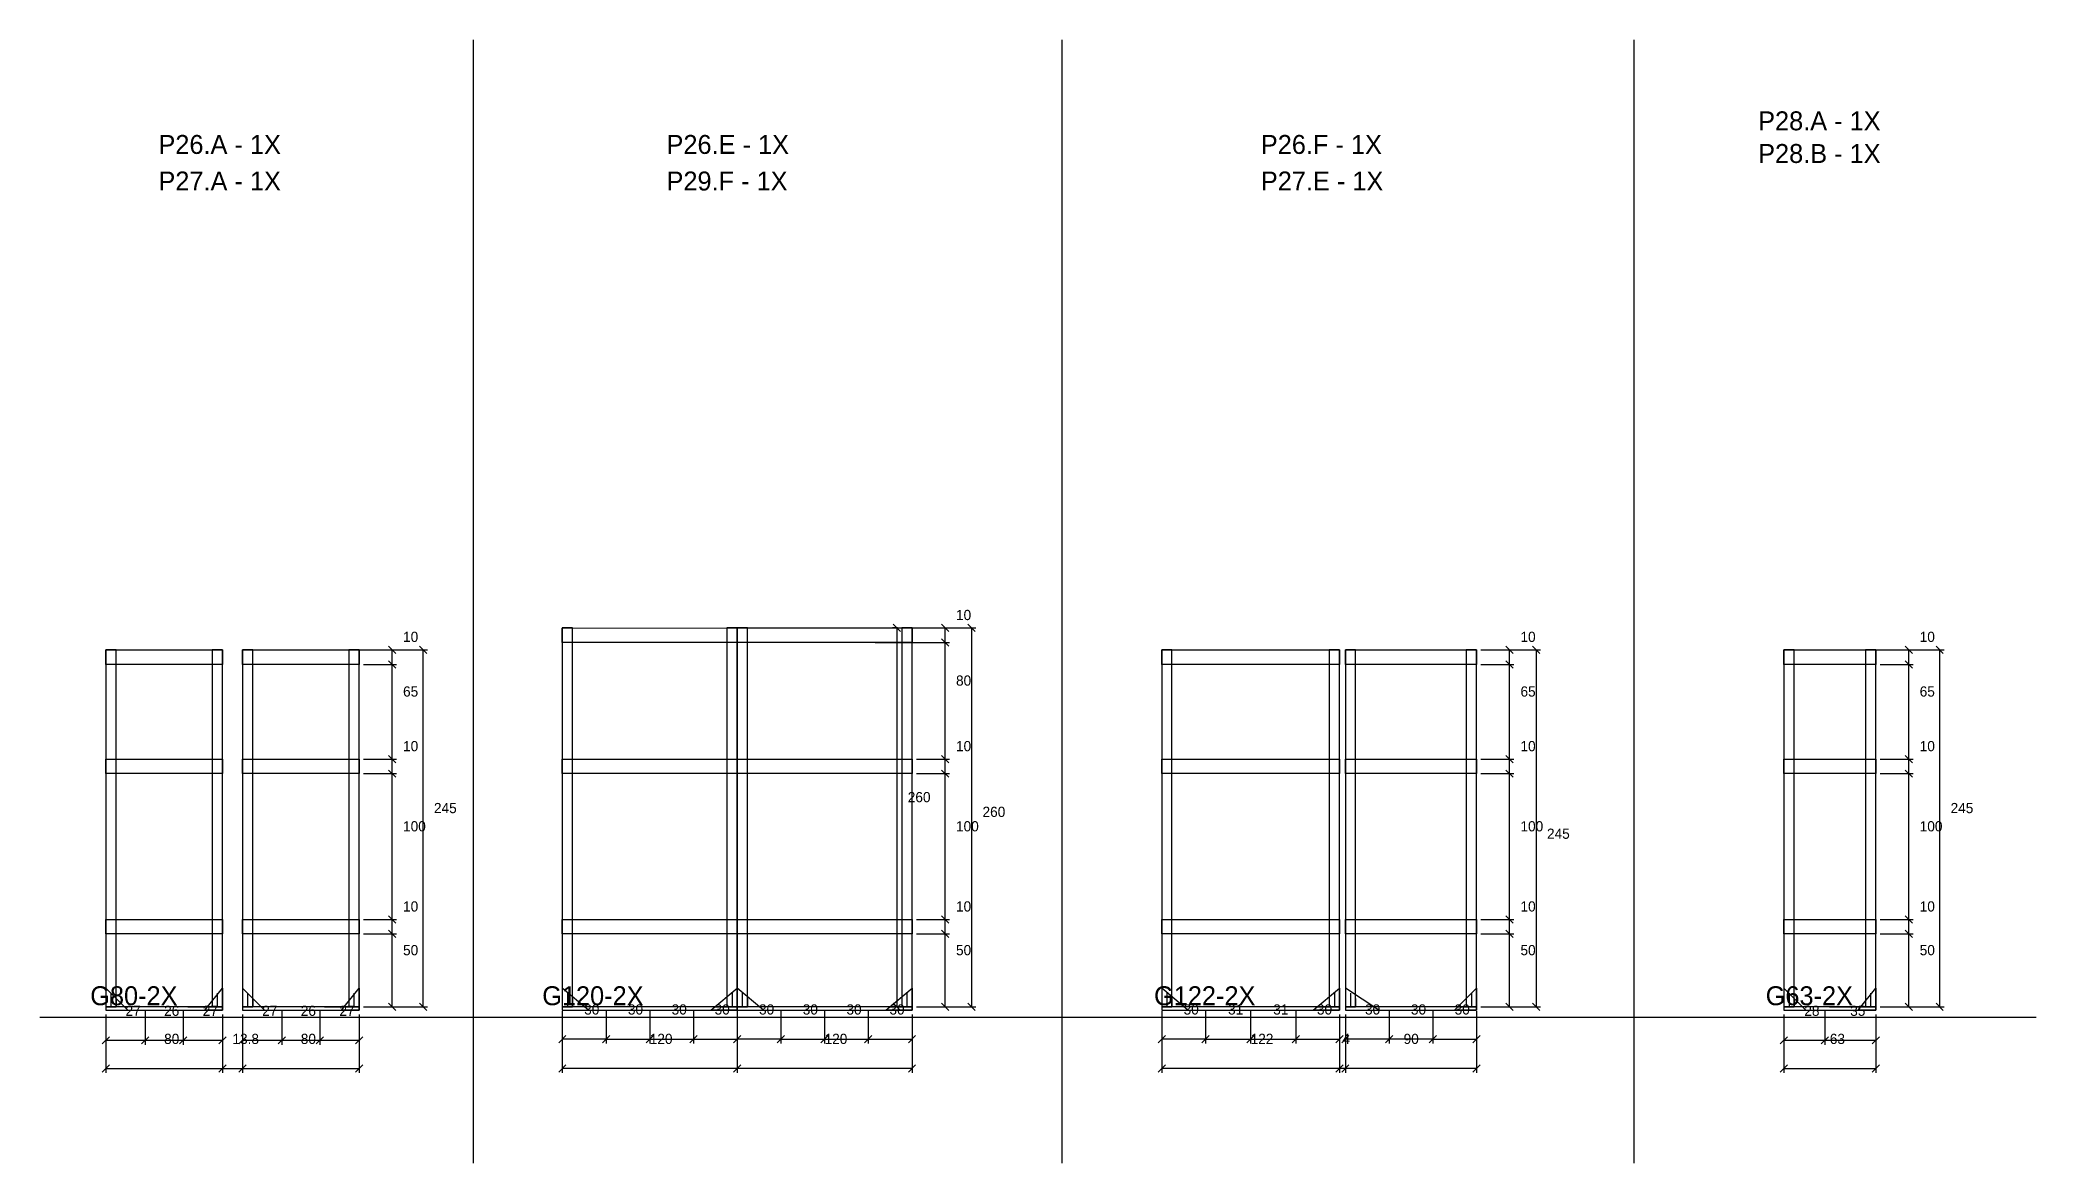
# Model space of a CAD drawing. Header units: metres. Extents: x 14488 to 20654, y -3015 to -1095.
# Drawn here: x 14488 to 15858, y -3015 to -2244 of the extents above; entities that cross this region are included whole.
import ezdxf

# ---------------------------------------------------------------- set-up
doc = ezdxf.new("R2010")
doc.units = ezdxf.units.M

msp = doc.modelspace()

# ---------------------------------------------------------------- texts
at = {"layer": 'COTA', "color": 1}
for s, p in [('10', (15117.2, -2642)), ('10', (14737.7, -2657)), ('10', (15504.6, -2657)), ('10', (15778.6, -2657)), ('80', (15117.2, -2687)), ('65', (14737.7, -2694.5)), ('65', (15504.6, -2694.5)), ('65', (15778.6, -2694.5)), ('10', (14737.7, -2732)), ('10', (15117.2, -2732)), ('10', (15504.6, -2732)), ('10', (15778.6, -2732)), ('260', (15084.1, -2767)), ('100', (14737.7, -2787)), ('245', (14758.9, -2774.5)), ('100', (15117.2, -2787)), ('260', (15135.4, -2777.1)), ('100', (15504.6, -2787)), ('100', (15778.6, -2787)), ('245', (15799.8, -2774.5)), ('245', (15522.8, -2792.1)), ('10', (14737.7, -2842)), ('10', (15117.2, -2842)), ('10', (15504.6, -2842)), ('10', (15778.6, -2842)), ('50', (14737.7, -2872)), ('50', (15117.2, -2872)), ('50', (15504.6, -2872)), ('50', (15778.6, -2872)), ('27', (14547.2, -2913.6)), ('26', (14573.7, -2913.6)), ('27', (14600.2, -2913.6)), ('27', (14641, -2913.6)), ('26', (14667.5, -2913.6)), ('27', (14694, -2913.6)), ('30', (14862, -2912.7)), ('30', (14892, -2912.7)), ('30', (14922, -2912.7)), ('30', (14951.5, -2912.7)), ('30', (14982, -2912.7)), ('30', (15012, -2912.7)), ('30', (15042, -2912.7)), ('30', (15071.5, -2912.7)), ('30', (15273.4, -2912.7)), ('31', (15303.9, -2912.7)), ('31', (15334.9, -2912.7)), ('30', (15364.9, -2912.7)), ('30', (15397.9, -2912.7)), ('30', (15429.4, -2912.7)), ('30', (15459.4, -2912.7)), ('28', (15699.4, -2913.6)), ('35', (15730.9, -2913.6)), ('80', (14573.7, -2932.9)), ('13.8', (14620.6, -2932.9)), ('80', (14667.5, -2932.9)), ('120', (14907, -2932.9)), ('120', (15027, -2932.9)), ('122', (15319.4, -2932.9)), ('4', (15382.4, -2932.9)), ('90', (15424.4, -2932.9)), ('63', (15716.9, -2932.9))]:
    msp.add_text(s, height=7, dxfattribs=at).set_placement(p)
at = {"layer": 'Texto Seção', "color": 7}
for s, p in [('P28.A - 1X', (15667.7, -2305.9)), ('P26.A - 1X', (14569.8, -2322.1)), ('P26.E - 1X', (14918.5, -2322.1)), ('P26.F - 1X', (15326.4, -2322.1)), ('P28.B - 1X', (15667.7, -2328.3)), ('P27.A - 1X', (14569.8, -2347.2)), ('P29.F - 1X', (14918.5, -2347.2)), ('P27.E - 1X', (15326.4, -2347.2)), ('G80-2X', (14523, -2906.3)), ('G120-2X', (14833.2, -2906.3)), ('G122-2X', (15253.1, -2906.3)), ('G63-2X', (15672.9, -2906.3))]:
    msp.add_text(s, height=13, dxfattribs=at).set_placement(p)

# ---------------------------------------------------------------- linework, layer by layer
at = {"layer": 'COTA', "color": 4}
for p, q in [((15031.8, -2647.4), (15130.9, -2647.4)), ((15061.8, -2647.4), (15112.7, -2647.4)), ((15061.8, -2657.4), (15112.7, -2657.4)), ((15061.8, -2657.4), (15112.7, -2657.4)), ((15077, -2647.4), (15073.6, -2647.4)), ((15076.6, -2647.4), (15076.6, -2907.4)), ((15109.7, -2657.4), (15109.7, -2647.4)), ((15109.7, -2737.4), (15109.7, -2657.4)), ((15127.9, -2647.4), (15127.9, -2907.4)), ((14667.3, -2662.4), (14754.4, -2662.4)), ((14710.5, -2662.4), (14733.2, -2662.4)), ((14730.2, -2672.4), (14730.2, -2662.4)), ((14751.4, -2907.4), (14751.4, -2662.4)), ((15477.4, -2662.4), (15500.1, -2662.4)), ((15477.4, -2662.4), (15518.3, -2662.4)), ((15497.1, -2672.4), (15497.1, -2662.4)), ((15515.3, -2662.4), (15515.3, -2907.4)), ((15723.7, -2662.4), (15795.3, -2662.4)), ((15751.4, -2662.4), (15774.1, -2662.4)), ((15771.1, -2672.4), (15771.1, -2662.4)), ((15792.3, -2907.4), (15792.3, -2662.4)), ((14710.5, -2672.4), (14733.2, -2672.4)), ((14710.5, -2672.4), (14733.2, -2672.4)), ((14730.2, -2737.4), (14730.2, -2672.4)), ((15477.4, -2672.4), (15500.1, -2672.4)), ((15477.4, -2672.4), (15500.1, -2672.4)), ((15497.1, -2737.4), (15497.1, -2672.4)), ((15751.4, -2672.4), (15774.1, -2672.4)), ((15751.4, -2672.4), (15774.1, -2672.4)), ((15771.1, -2737.4), (15771.1, -2672.4)), ((14710.5, -2737.4), (14733.2, -2737.4)), ((14710.5, -2737.4), (14733.2, -2737.4)), ((14730.2, -2747.4), (14730.2, -2737.4)), ((15090, -2737.4), (15112.7, -2737.4)), ((15090, -2737.4), (15112.7, -2737.4)), ((15109.7, -2747.4), (15109.7, -2737.4)), ((15477.4, -2737.4), (15500.1, -2737.4)), ((15477.4, -2737.4), (15500.1, -2737.4)), ((15497.1, -2747.4), (15497.1, -2737.4)), ((15751.4, -2737.4), (15774.1, -2737.4)), ((15751.4, -2737.4), (15774.1, -2737.4)), ((15771.1, -2747.4), (15771.1, -2737.4)), ((14710.5, -2747.4), (14733.2, -2747.4)), ((14710.5, -2747.4), (14733.2, -2747.4)), ((14730.2, -2847.4), (14730.2, -2747.4)), ((15090, -2747.4), (15112.7, -2747.4)), ((15090, -2747.4), (15112.7, -2747.4)), ((15109.7, -2847.4), (15109.7, -2747.4)), ((15477.4, -2747.4), (15500.1, -2747.4)), ((15477.4, -2747.4), (15500.1, -2747.4)), ((15497.1, -2847.4), (15497.1, -2747.4)), ((15751.4, -2747.4), (15774.1, -2747.4)), ((15751.4, -2747.4), (15774.1, -2747.4)), ((15771.1, -2847.4), (15771.1, -2747.4)), ((14710.5, -2847.4), (14733.2, -2847.4)), ((14710.5, -2847.4), (14733.2, -2847.4)), ((14730.2, -2857.4), (14730.2, -2847.4)), ((15090, -2847.4), (15112.7, -2847.4)), ((15090, -2847.4), (15112.7, -2847.4)), ((15109.7, -2857.4), (15109.7, -2847.4)), ((15477.4, -2847.4), (15500.1, -2847.4)), ((15477.4, -2847.4), (15500.1, -2847.4)), ((15497.1, -2857.4), (15497.1, -2847.4)), ((15751.4, -2847.4), (15774.1, -2847.4)), ((15751.4, -2847.4), (15774.1, -2847.4)), ((15771.1, -2857.4), (15771.1, -2847.4)), ((14710.5, -2857.4), (14733.2, -2857.4)), ((14710.5, -2857.4), (14733.2, -2857.4)), ((14730.2, -2907.4), (14730.2, -2857.4)), ((15090, -2857.4), (15112.7, -2857.4)), ((15090, -2857.4), (15112.7, -2857.4)), ((15109.7, -2907.4), (15109.7, -2857.4)), ((15477.4, -2857.4), (15500.1, -2857.4)), ((15477.4, -2857.4), (15500.1, -2857.4)), ((15497.1, -2907.4), (15497.1, -2857.4)), ((15751.4, -2857.4), (15774.1, -2857.4)), ((15751.4, -2857.4), (15774.1, -2857.4)), ((15771.1, -2907.4), (15771.1, -2857.4)), ((14533.7, -2912.6), (14533.7, -2952.8)), ((14533.7, -2912.6), (14533.7, -2933.4)), ((14560.7, -2910.4), (14560.7, -2933.4)), ((14560.7, -2910.4), (14560.7, -2933.4)), ((14586.7, -2910.4), (14586.7, -2933.4)), ((14586.7, -2910.4), (14586.7, -2933.4)), ((14613.7, -2912.6), (14613.7, -2952.8)), ((14613.7, -2912.6), (14613.7, -2952.8)), ((14613.7, -2912.6), (14613.7, -2933.4)), ((14627.5, -2912.6), (14627.5, -2952.8)), ((14627.5, -2912.6), (14627.5, -2933.4)), ((14627.5, -2912.6), (14627.5, -2952.8)), ((14654.5, -2910.4), (14654.5, -2933.4)), ((14654.5, -2910.4), (14654.5, -2933.4)), ((14680.5, -2910.4), (14680.5, -2933.4)), ((14680.5, -2910.4), (14680.5, -2933.4)), ((14707.5, -2912.6), (14707.5, -2933.4)), ((14707.5, -2912.6), (14707.5, -2952.8)), ((14710.5, -2907.4), (14733.2, -2907.4)), ((14710.5, -2907.4), (14754.4, -2907.4)), ((14847, -2910.4), (14847, -2932.6)), ((14877, -2910.4), (14877, -2932.6)), ((14877, -2910.4), (14877, -2932.6)), ((14907, -2910.4), (14907, -2932.6)), ((14907, -2910.4), (14907, -2932.6)), ((14937, -2910.4), (14937, -2932.6)), ((14937, -2910.4), (14937, -2932.6)), ((14967, -2910.4), (14967, -2932.6)), ((14967, -2912.6), (14967, -2932.6)), ((14997, -2910.4), (14997, -2932.6)), ((14997, -2910.4), (14997, -2932.6)), ((15027, -2910.4), (15027, -2932.6)), ((15027, -2910.4), (15027, -2932.6)), ((15057, -2910.4), (15057, -2932.6)), ((15057, -2910.4), (15057, -2932.6)), ((15077, -2907.4), (15073.6, -2907.4)), ((15087, -2912.6), (15087, -2932.6)), ((15090, -2907.4), (15130.9, -2907.4)), ((15090, -2907.4), (15112.7, -2907.4)), ((15258.4, -2910.4), (15258.4, -2932.6)), ((15288.4, -2910.4), (15288.4, -2932.6)), ((15288.4, -2910.4), (15288.4, -2932.6)), ((15319.4, -2910.4), (15319.4, -2932.6)), ((15319.4, -2910.4), (15319.4, -2932.6)), ((15350.4, -2910.4), (15350.4, -2932.6)), ((15350.4, -2910.4), (15350.4, -2932.6)), ((15380.4, -2912.6), (15380.4, -2932.6)), ((15380.4, -2912.6), (15380.4, -2952.8)), ((15384.4, -2912.6), (15384.4, -2952.8)), ((15384.4, -2912.6), (15384.4, -2932.6)), ((15414.4, -2910.4), (15414.4, -2932.6)), ((15414.4, -2910.4), (15414.4, -2932.6)), ((15444.4, -2910.4), (15444.4, -2932.6)), ((15444.4, -2910.4), (15444.4, -2932.6)), ((15474.4, -2910.4), (15474.4, -2932.6)), ((15477.4, -2907.4), (15500.1, -2907.4)), ((15477.4, -2907.4), (15518.3, -2907.4)), ((15685.4, -2912.6), (15685.4, -2952.8)), ((15685.4, -2912.6), (15685.4, -2933.4)), ((15713.4, -2910.4), (15713.4, -2933.4)), ((15713.4, -2910.4), (15713.4, -2933.4)), ((15748.4, -2912.6), (15748.4, -2952.8)), ((15748.4, -2912.6), (15748.4, -2933.4)), ((15751.4, -2907.4), (15774.1, -2907.4)), ((15751.4, -2907.4), (15795.3, -2907.4)), ((14533.7, -2930.4), (14560.7, -2930.4)), ((14560.7, -2930.4), (14586.7, -2930.4)), ((14586.7, -2930.4), (14613.7, -2930.4)), ((14627.5, -2930.4), (14654.5, -2930.4)), ((14654.5, -2930.4), (14680.5, -2930.4)), ((14680.5, -2930.4), (14707.5, -2930.4)), ((14847, -2925.6), (14847, -2952.8)), ((14877, -2929.6), (14847, -2929.6)), ((14877, -2929.6), (14907, -2929.6)), ((14907, -2929.6), (14937, -2929.6)), ((14937, -2929.6), (14967, -2929.6)), ((14967, -2925.6), (14967, -2952.8)), ((14967, -2925.6), (14967, -2952.8)), ((14997, -2929.6), (14967, -2929.6)), ((14997, -2929.6), (15027, -2929.6)), ((15027, -2929.6), (15057, -2929.6)), ((15057, -2929.6), (15087, -2929.6)), ((15087, -2925.6), (15087, -2952.8)), ((15258.4, -2925.6), (15258.4, -2952.8)), ((15288.4, -2929.6), (15258.4, -2929.6)), ((15288.4, -2929.6), (15319.4, -2929.6)), ((15319.4, -2929.6), (15350.4, -2929.6)), ((15350.4, -2929.6), (15380.4, -2929.6)), ((15380.4, -2925.6), (15380.4, -2952.8)), ((15384.4, -2925.6), (15384.4, -2952.8)), ((15414.4, -2929.6), (15384.4, -2929.6)), ((15444.4, -2929.6), (15414.4, -2929.6)), ((15444.4, -2929.6), (15474.4, -2929.6)), ((15474.4, -2925.6), (15474.4, -2952.8)), ((15685.4, -2930.4), (15713.4, -2930.4)), ((15713.4, -2930.4), (15748.4, -2930.4)), ((14533.7, -2949.8), (14613.7, -2949.8)), ((14613.7, -2949.8), (14627.5, -2949.8)), ((14627.5, -2949.8), (14707.5, -2949.8)), ((14967, -2949.8), (14847, -2949.8)), ((15087, -2949.8), (14967, -2949.8)), ((15380.4, -2949.8), (15258.4, -2949.8)), ((15384.4, -2949.8), (15380.4, -2949.8)), ((15474.4, -2949.8), (15384.4, -2949.8)), ((15685.4, -2949.8), (15748.4, -2949.8))]:
    msp.add_line(p, q, dxfattribs=at)
at = {"layer": 'COTA'}
for points in [[(15079.1, -2649.9), (15074.1, -2644.9)], [(15112.2, -2649.9), (15107.2, -2644.9)], [(15112.2, -2659.9), (15107.2, -2654.9)], [(15107.2, -2654.9), (15112.2, -2659.9)], [(15130.4, -2649.9), (15125.4, -2644.9)], [(14732.7, -2664.9), (14727.7, -2659.9)], [(14732.7, -2674.9), (14727.7, -2669.9)], [(14727.7, -2669.9), (14732.7, -2674.9)], [(14753.9, -2664.9), (14748.9, -2659.9)], [(15499.6, -2664.9), (15494.6, -2659.9)], [(15494.6, -2669.9), (15499.6, -2674.9)], [(15499.6, -2674.9), (15494.6, -2669.9)], [(15517.8, -2664.9), (15512.8, -2659.9)], [(15773.6, -2664.9), (15768.6, -2659.9)], [(15773.6, -2674.9), (15768.6, -2669.9)], [(15768.6, -2669.9), (15773.6, -2674.9)], [(15794.8, -2664.9), (15789.8, -2659.9)], [(14727.7, -2734.9), (14732.7, -2739.9)], [(14732.7, -2739.9), (14727.7, -2734.9)], [(15107.2, -2734.9), (15112.2, -2739.9)], [(15112.2, -2739.9), (15107.2, -2734.9)], [(15494.6, -2734.9), (15499.6, -2739.9)], [(15499.6, -2739.9), (15494.6, -2734.9)], [(15773.6, -2739.9), (15768.6, -2734.9)], [(15768.6, -2734.9), (15773.6, -2739.9)], [(14732.7, -2749.9), (14727.7, -2744.9)], [(14727.7, -2744.9), (14732.7, -2749.9)], [(15107.2, -2744.9), (15112.2, -2749.9)], [(15112.2, -2749.9), (15107.2, -2744.9)], [(15499.6, -2749.9), (15494.6, -2744.9)], [(15494.6, -2744.9), (15499.6, -2749.9)], [(15768.6, -2744.9), (15773.6, -2749.9)], [(15773.6, -2749.9), (15768.6, -2744.9)], [(14727.7, -2844.9), (14732.7, -2849.9)], [(14732.7, -2849.9), (14727.7, -2844.9)], [(15107.2, -2844.9), (15112.2, -2849.9)], [(15112.2, -2849.9), (15107.2, -2844.9)], [(15494.6, -2844.9), (15499.6, -2849.9)], [(15499.6, -2849.9), (15494.6, -2844.9)], [(15768.6, -2844.9), (15773.6, -2849.9)], [(15773.6, -2849.9), (15768.6, -2844.9)], [(14732.7, -2859.9), (14727.7, -2854.9)], [(14727.7, -2854.9), (14732.7, -2859.9)], [(15112.2, -2859.9), (15107.2, -2854.9)], [(15107.2, -2854.9), (15112.2, -2859.9)], [(15494.6, -2854.9), (15499.6, -2859.9)], [(15499.6, -2859.9), (15494.6, -2854.9)], [(15773.6, -2859.9), (15768.6, -2854.9)], [(15768.6, -2854.9), (15773.6, -2859.9)], [(14727.7, -2904.9), (14732.7, -2909.9)], [(14748.9, -2904.9), (14753.9, -2909.9)], [(15074.1, -2904.9), (15079.1, -2909.9)], [(15107.2, -2904.9), (15112.2, -2909.9)], [(15125.4, -2904.9), (15130.4, -2909.9)], [(15494.6, -2904.9), (15499.6, -2909.9)], [(15512.8, -2904.9), (15517.8, -2909.9)], [(15768.6, -2904.9), (15773.6, -2909.9)], [(15789.8, -2904.9), (15794.8, -2909.9)], [(14536.2, -2927.9), (14531.2, -2932.9)], [(14563.2, -2927.9), (14558.2, -2932.9)], [(14558.2, -2932.9), (14563.2, -2927.9)], [(14589.2, -2927.9), (14584.2, -2932.9)], [(14584.2, -2932.9), (14589.2, -2927.9)], [(14611.2, -2932.9), (14616.2, -2927.9)], [(14630, -2927.9), (14625, -2932.9)], [(14652, -2932.9), (14657, -2927.9)], [(14657, -2927.9), (14652, -2932.9)], [(14678, -2932.9), (14683, -2927.9)], [(14683, -2927.9), (14678, -2932.9)], [(14705, -2932.9), (14710, -2927.9)], [(14849.5, -2927.1), (14844.5, -2932.1)], [(14874.5, -2932.1), (14879.5, -2927.1)], [(14879.5, -2927.1), (14874.5, -2932.1)], [(14904.5, -2932.1), (14909.5, -2927.1)], [(14909.5, -2927.1), (14904.5, -2932.1)], [(14939.5, -2927.1), (14934.5, -2932.1)], [(14934.5, -2932.1), (14939.5, -2927.1)], [(14969.5, -2927.1), (14964.5, -2932.1)], [(14964.5, -2932.1), (14969.5, -2927.1)], [(14999.5, -2927.1), (14994.5, -2932.1)], [(14994.5, -2932.1), (14999.5, -2927.1)], [(15024.5, -2932.1), (15029.5, -2927.1)], [(15029.5, -2927.1), (15024.5, -2932.1)], [(15059.5, -2927.1), (15054.5, -2932.1)], [(15054.5, -2932.1), (15059.5, -2927.1)], [(15084.5, -2932.1), (15089.5, -2927.1)], [(15260.9, -2927.1), (15255.9, -2932.1)], [(15285.9, -2932.1), (15290.9, -2927.1)], [(15290.9, -2927.1), (15285.9, -2932.1)], [(15321.9, -2927.1), (15316.9, -2932.1)], [(15316.9, -2932.1), (15321.9, -2927.1)], [(15347.9, -2932.1), (15352.9, -2927.1)], [(15352.9, -2927.1), (15347.9, -2932.1)], [(15377.9, -2932.1), (15382.9, -2927.1)], [(15386.9, -2927.1), (15381.9, -2932.1)], [(15416.9, -2927.1), (15411.9, -2932.1)], [(15411.9, -2932.1), (15416.9, -2927.1)], [(15441.9, -2932.1), (15446.9, -2927.1)], [(15446.9, -2927.1), (15441.9, -2932.1)], [(15471.9, -2932.1), (15476.9, -2927.1)], [(15687.9, -2927.9), (15682.9, -2932.9)], [(15710.9, -2932.9), (15715.9, -2927.9)], [(15715.9, -2927.9), (15710.9, -2932.9)], [(15745.9, -2932.9), (15750.9, -2927.9)], [(14536.2, -2947.3), (14531.2, -2952.3)], [(14616.2, -2947.3), (14611.2, -2952.3)], [(14611.2, -2952.3), (14616.2, -2947.3)], [(14630, -2947.3), (14625, -2952.3)], [(14625, -2952.3), (14630, -2947.3)], [(14705, -2952.3), (14710, -2947.3)], [(14849.5, -2947.3), (14844.5, -2952.3)], [(14969.5, -2947.3), (14964.5, -2952.3)], [(14964.5, -2952.3), (14969.5, -2947.3)], [(15084.5, -2952.3), (15089.5, -2947.3)], [(15260.9, -2947.3), (15255.9, -2952.3)], [(15377.9, -2952.3), (15382.9, -2947.3)], [(15386.9, -2947.3), (15381.9, -2952.3)], [(15471.9, -2952.3), (15476.9, -2947.3)], [(15687.9, -2947.3), (15682.9, -2952.3)], [(15745.9, -2952.3), (15750.9, -2947.3)]]:
    msp.add_lwpolyline(points, dxfattribs=at)
at = {"layer": 'Madeira', "color": 1}
for p, q in [((14537.2, -2898.1), (14537.2, -2907.4)), ((14540.7, -2901.6), (14540.7, -2907.4)), ((14610.2, -2898.1), (14610.2, -2907.4)), ((14631, -2898.1), (14631, -2907.4)), ((14634.5, -2901.6), (14634.5, -2907.4)), ((14704, -2898.1), (14704, -2907.4)), ((14850.5, -2898.1), (14850.5, -2907.4)), ((14850.5, -2898.1), (14850.5, -2907.4)), ((14854, -2901.6), (14854, -2907.4)), ((14963.5, -2898.1), (14963.5, -2907.4)), ((14963.5, -2898.1), (14963.5, -2907.4)), ((14970.5, -2898.1), (14970.5, -2907.4)), ((14970.5, -2898.1), (14970.5, -2907.4)), ((14974, -2901.6), (14974, -2907.4)), ((15083.5, -2898.1), (15083.5, -2907.4)), ((15083.5, -2898.1), (15083.5, -2907.4)), ((15261.9, -2898.1), (15261.9, -2907.4)), ((15261.9, -2898.1), (15261.9, -2907.4)), ((15265.4, -2901.6), (15265.4, -2907.4)), ((15376.9, -2898.1), (15376.9, -2907.4)), ((15376.9, -2898.1), (15376.9, -2907.4)), ((15387.9, -2898.1), (15387.9, -2907.4)), ((15387.9, -2898.1), (15387.9, -2907.4)), ((15391.4, -2901.6), (15391.4, -2907.4)), ((15470.9, -2898.1), (15470.9, -2907.4)), ((15470.9, -2898.1), (15470.9, -2907.4)), ((15688.9, -2898.1), (15688.9, -2907.4)), ((15692.4, -2901.6), (15692.4, -2907.4)), ((15744.9, -2898.1), (15744.9, -2907.4)), ((14549.5, -2907.4), (14533.7, -2907.4)), ((14589.9, -2907.4), (14613.7, -2907.4)), ((14643.3, -2907.4), (14627.5, -2907.4)), ((14683.7, -2907.4), (14707.5, -2907.4)), ((14856.9, -2907.4), (14847, -2907.4)), ((14856.9, -2907.4), (14847, -2907.4)), ((14862.8, -2907.4), (14847, -2907.4)), ((14951.2, -2907.4), (14967, -2907.4)), ((14957.2, -2907.4), (14967, -2907.4)), ((14957.2, -2907.4), (14967, -2907.4)), ((14976.9, -2907.4), (14967, -2907.4)), ((14976.9, -2907.4), (14967, -2907.4)), ((14982.8, -2907.4), (14967, -2907.4)), ((15071.2, -2907.4), (15087, -2907.4)), ((15077.2, -2907.4), (15087, -2907.4)), ((15077.2, -2907.4), (15087, -2907.4)), ((15274.2, -2907.4), (15258.4, -2907.4)), ((15268.2, -2907.4), (15258.4, -2907.4)), ((15268.2, -2907.4), (15258.4, -2907.4)), ((15364.6, -2907.4), (15380.4, -2907.4)), ((15370.6, -2907.4), (15380.4, -2907.4)), ((15370.6, -2907.4), (15380.4, -2907.4)), ((15400.2, -2907.4), (15384.4, -2907.4)), ((15394.2, -2907.4), (15384.4, -2907.4)), ((15394.2, -2907.4), (15384.4, -2907.4)), ((15461.6, -2907.4), (15474.4, -2907.4)), ((15464.6, -2907.4), (15474.4, -2907.4)), ((15464.6, -2907.4), (15474.4, -2907.4)), ((15701.2, -2907.4), (15685.4, -2907.4)), ((15716.6, -2907.4), (15748.4, -2907.4))]:
    msp.add_line(p, q, dxfattribs=at)
at = {"layer": 'Madeira', "color": 250}
for p, q in [((14537.2, -2898.1), (14537.2, -2907.4)), ((14610.2, -2898.1), (14610.2, -2907.4)), ((14631, -2898.1), (14631, -2907.4)), ((14704, -2898.1), (14704, -2907.4)), ((15688.9, -2898.1), (15688.9, -2907.4)), ((15744.9, -2898.1), (15744.9, -2907.4)), ((14533.7, -2907.4), (14533.7, -2909.6)), ((14543.6, -2907.4), (14533.7, -2907.4)), ((14543.6, -2907.4), (14533.7, -2907.4)), ((14533.7, -2907.4), (14533.7, -2909.6)), ((14533.7, -2907.4), (14533.7, -2909.6)), ((14603.9, -2907.4), (14613.7, -2907.4)), ((14603.9, -2907.4), (14613.7, -2907.4)), ((14627.5, -2907.4), (14627.5, -2909.6)), ((14627.5, -2907.4), (14627.5, -2909.6)), ((14637.4, -2907.4), (14627.5, -2907.4)), ((14637.4, -2907.4), (14627.5, -2907.4)), ((14627.5, -2907.4), (14627.5, -2909.6)), ((14697.7, -2907.4), (14707.5, -2907.4)), ((14697.7, -2907.4), (14707.5, -2907.4)), ((15685.4, -2907.4), (15685.4, -2909.6)), ((15685.4, -2907.4), (15685.4, -2909.6)), ((15695.3, -2907.4), (15685.4, -2907.4)), ((15695.3, -2907.4), (15685.4, -2907.4)), ((15685.4, -2907.4), (15685.4, -2909.6)), ((15738.6, -2907.4), (15748.4, -2907.4)), ((15738.6, -2907.4), (15748.4, -2907.4))]:
    msp.add_line(p, q, dxfattribs=at)
at = {"layer": 'Madeira', "color": 126}
for p, q in [((14847, -2907.4), (14847, -2909.6)), ((14847, -2907.4), (14847, -2909.6)), ((14847, -2907.4), (14847, -2909.6)), ((14967, -2907.4), (14967, -2909.6)), ((14967, -2907.4), (14967, -2909.6)), ((14967, -2907.4), (14967, -2909.6)), ((15258.4, -2907.4), (15258.4, -2909.6)), ((15258.4, -2907.4), (15258.4, -2909.6)), ((15258.4, -2907.4), (15258.4, -2909.6)), ((15384.4, -2907.4), (15384.4, -2909.6)), ((15384.4, -2907.4), (15384.4, -2909.6)), ((15384.4, -2907.4), (15384.4, -2909.6))]:
    msp.add_line(p, q, dxfattribs=at)
at = {"layer": 'Madeira'}
for points in [[(14533.7, -2894.6), (14533.7, -2909.6), (14548.7, -2909.6), (14533.7, -2894.6)], [(14613.7, -2894.6), (14613.7, -2909.6), (14601.7, -2909.6), (14613.7, -2894.6)], [(14627.5, -2894.6), (14627.5, -2909.6), (14642.5, -2909.6), (14627.5, -2894.6)], [(14707.5, -2894.6), (14707.5, -2909.6), (14695.5, -2909.6), (14707.5, -2894.6)], [(14847, -2894.6), (14847, -2909.6), (14865, -2909.6), (14847, -2894.6)], [(14967, -2894.6), (14967, -2909.6), (14949, -2909.6), (14967, -2894.6)], [(14967, -2894.6), (14967, -2909.6), (14985, -2909.6), (14967, -2894.6)], [(15087, -2894.6), (15087, -2909.6), (15069, -2909.6), (15087, -2894.6)], [(15258.4, -2894.6), (15258.4, -2909.6), (15276.4, -2909.6), (15258.4, -2894.6)], [(15380.4, -2894.6), (15380.4, -2909.6), (15362.4, -2909.6), (15380.4, -2894.6)], [(15384.4, -2894.6), (15384.4, -2909.6), (15407.4, -2909.6), (15384.4, -2894.6)], [(15474.4, -2894.6), (15474.4, -2909.6), (15459.4, -2909.6), (15474.4, -2894.6)], [(15685.4, -2894.6), (15685.4, -2909.6), (15700.4, -2909.6), (15685.4, -2894.6)], [(15748.4, -2894.6), (15748.4, -2909.6), (15736.4, -2909.6), (15748.4, -2894.6)]]:
    msp.add_lwpolyline(points, dxfattribs=at)
at = {"layer": 'Madeira', "color": 252}
for points in [[(14533.7, -2894.6), (14533.7, -2909.6), (14548.7, -2909.6), (14533.7, -2894.6)], [(14613.7, -2894.6), (14613.7, -2909.6), (14601.7, -2909.6), (14613.7, -2894.6)], [(14627.5, -2894.6), (14627.5, -2909.6), (14642.5, -2909.6), (14627.5, -2894.6)], [(14707.5, -2894.6), (14707.5, -2909.6), (14695.5, -2909.6), (14707.5, -2894.6)], [(14847, -2894.6), (14847, -2909.6), (14865, -2909.6), (14847, -2894.6)], [(14967, -2894.6), (14967, -2909.6), (14949, -2909.6), (14967, -2894.6)], [(14967, -2894.6), (14967, -2909.6), (14985, -2909.6), (14967, -2894.6)], [(15087, -2894.6), (15087, -2909.6), (15069, -2909.6), (15087, -2894.6)], [(15258.4, -2894.6), (15258.4, -2909.6), (15276.4, -2909.6), (15258.4, -2894.6)], [(15380.4, -2894.6), (15380.4, -2909.6), (15362.4, -2909.6), (15380.4, -2894.6)], [(15384.4, -2894.6), (15384.4, -2909.6), (15407.4, -2909.6), (15384.4, -2894.6)], [(15474.4, -2894.6), (15474.4, -2909.6), (15459.4, -2909.6), (15474.4, -2894.6)], [(15685.4, -2894.6), (15685.4, -2909.6), (15700.4, -2909.6), (15685.4, -2894.6)], [(15748.4, -2894.6), (15748.4, -2909.6), (15736.4, -2909.6), (15748.4, -2894.6)]]:
    msp.add_lwpolyline(points, dxfattribs=at)
at = {"layer": 'Nível', "color": 4}
msp.add_line((14488.5, -2914.6), (15858.5, -2914.6), dxfattribs=at)
at = {"layer": 'Sarr 2.2x7', "color": 40}
for p, q in [((14533.7, -2907.4), (14533.7, -2909.6)), ((14613.7, -2909.6), (14613.7, -2907.4)), ((14627.5, -2907.4), (14627.5, -2909.6)), ((14707.5, -2909.6), (14707.5, -2907.4)), ((15685.4, -2907.4), (15685.4, -2909.6)), ((15748.4, -2909.6), (15748.4, -2907.4))]:
    msp.add_line(p, q, dxfattribs=at)
for points in [[(14613.7, -2907.4), (14533.7, -2907.4), (14533.7, -2909.6), (14613.7, -2909.6), (14613.7, -2907.4)], [(14707.5, -2907.4), (14627.5, -2907.4), (14627.5, -2909.6), (14707.5, -2909.6), (14707.5, -2907.4)], [(14967, -2907.4), (14847, -2907.4), (14847, -2909.6), (14967, -2909.6), (14967, -2907.4)], [(15087, -2907.4), (14967, -2907.4), (14967, -2909.6), (15087, -2909.6), (15087, -2907.4)], [(15380.4, -2907.4), (15258.4, -2907.4), (15258.4, -2909.6), (15380.4, -2909.6), (15380.4, -2907.4)], [(15474.4, -2907.4), (15384.4, -2907.4), (15384.4, -2909.6), (15474.4, -2909.6), (15474.4, -2907.4)], [(15474.4, -2907.4), (15384.4, -2907.4), (15384.4, -2909.6), (15474.4, -2909.6), (15474.4, -2907.4)], [(15748.4, -2907.4), (15685.4, -2907.4), (15685.4, -2909.6), (15748.4, -2909.6), (15748.4, -2907.4)]]:
    msp.add_lwpolyline(points, dxfattribs=at)
at = {"layer": 'SARR_2.2x10', "color": 60}
for points in [[(14847, -2647.5), (14967, -2647.4), (14967, -2657.4), (14847, -2657.5), (14847, -2647.5)], [(14967, -2647.4), (15087, -2647.4), (15087, -2657.4), (14967, -2657.4), (14967, -2647.4)], [(14533.7, -2662.4), (14613.7, -2662.4), (14613.7, -2672.4), (14533.7, -2672.4), (14533.7, -2662.4)], [(14627.5, -2662.4), (14707.5, -2662.4), (14707.5, -2672.4), (14627.5, -2672.4), (14627.5, -2662.4)], [(15258.4, -2662.4), (15380.4, -2662.4), (15380.4, -2672.4), (15258.4, -2672.4), (15258.4, -2662.4)], [(15384.4, -2662.4), (15474.4, -2662.4), (15474.4, -2672.4), (15384.4, -2672.4), (15384.4, -2662.4)], [(15384.4, -2662.4), (15474.4, -2662.4), (15474.4, -2672.4), (15384.4, -2672.4), (15384.4, -2662.4)], [(15685.4, -2662.4), (15748.4, -2662.4), (15748.4, -2672.4), (15685.4, -2672.4), (15685.4, -2662.4)], [(14533.7, -2737.4), (14613.7, -2737.4), (14613.7, -2747.4), (14533.7, -2747.4), (14533.7, -2737.4)], [(14627.5, -2737.4), (14707.5, -2737.4), (14707.5, -2747.4), (14627.5, -2747.4), (14627.5, -2737.4)], [(14847, -2737.4), (14967, -2737.4), (14967, -2747.4), (14847, -2747.4), (14847, -2737.4)], [(14967, -2737.4), (15087, -2737.4), (15087, -2747.4), (14967, -2747.4), (14967, -2737.4)], [(15258.4, -2737.4), (15380.4, -2737.4), (15380.4, -2747.4), (15258.4, -2747.4), (15258.4, -2737.4)], [(15384.4, -2737.4), (15474.4, -2737.4), (15474.4, -2747.4), (15384.4, -2747.4), (15384.4, -2737.4)], [(15384.4, -2737.4), (15474.4, -2737.4), (15474.4, -2747.4), (15384.4, -2747.4), (15384.4, -2737.4)], [(15685.4, -2737.4), (15748.4, -2737.4), (15748.4, -2747.4), (15685.4, -2747.4), (15685.4, -2737.4)], [(14533.7, -2847.4), (14613.7, -2847.4), (14613.7, -2857.4), (14533.7, -2857.4), (14533.7, -2847.4)], [(14627.5, -2847.4), (14707.5, -2847.4), (14707.5, -2857.4), (14627.5, -2857.4), (14627.5, -2847.4)], [(14847, -2847.4), (14967, -2847.4), (14967, -2857.4), (14847, -2857.4), (14847, -2847.4)], [(14967, -2847.4), (15087, -2847.4), (15087, -2857.4), (14967, -2857.4), (14967, -2847.4)], [(15258.4, -2847.4), (15380.4, -2847.4), (15380.4, -2857.4), (15258.4, -2857.4), (15258.4, -2847.4)], [(15384.4, -2847.4), (15474.4, -2847.4), (15474.4, -2857.4), (15384.4, -2857.4), (15384.4, -2847.4)], [(15384.4, -2847.4), (15474.4, -2847.4), (15474.4, -2857.4), (15384.4, -2857.4), (15384.4, -2847.4)], [(15685.4, -2847.4), (15748.4, -2847.4), (15748.4, -2857.4), (15685.4, -2857.4), (15685.4, -2847.4)]]:
    msp.add_lwpolyline(points, dxfattribs=at)
at = {"layer": 'SARR_7x7', "color": 40}
for points in [[(14847, -2907.4), (14854, -2907.4), (14854, -2647.4), (14847, -2647.4), (14847, -2907.4)], [(14960, -2907.4), (14967, -2907.4), (14967, -2647.4), (14960, -2647.4), (14960, -2907.4)], [(14967, -2907.4), (14974, -2907.4), (14974, -2647.4), (14967, -2647.4), (14967, -2907.4)], [(15080, -2907.4), (15087, -2907.4), (15087, -2647.4), (15080, -2647.4), (15080, -2907.4)], [(14533.7, -2907.4), (14540.7, -2907.4), (14540.7, -2662.4), (14533.7, -2662.4), (14533.7, -2907.4)], [(14606.7, -2907.4), (14613.7, -2907.4), (14613.7, -2662.4), (14606.7, -2662.4), (14606.7, -2907.4)], [(14627.5, -2907.4), (14634.5, -2907.4), (14634.5, -2662.4), (14627.5, -2662.4), (14627.5, -2907.4)], [(14700.5, -2907.4), (14707.5, -2907.4), (14707.5, -2662.4), (14700.5, -2662.4), (14700.5, -2907.4)], [(15258.4, -2907.4), (15265.4, -2907.4), (15265.4, -2662.4), (15258.4, -2662.4), (15258.4, -2907.4)], [(15373.4, -2907.4), (15380.4, -2907.4), (15380.4, -2662.4), (15373.4, -2662.4), (15373.4, -2907.4)], [(15384.4, -2907.4), (15391.4, -2907.4), (15391.4, -2662.4), (15384.4, -2662.4), (15384.4, -2907.4)], [(15384.4, -2907.4), (15391.4, -2907.4), (15391.4, -2662.4), (15384.4, -2662.4), (15384.4, -2907.4)], [(15467.4, -2907.4), (15474.4, -2907.4), (15474.4, -2662.4), (15467.4, -2662.4), (15467.4, -2907.4)], [(15467.4, -2907.4), (15474.4, -2907.4), (15474.4, -2662.4), (15467.4, -2662.4), (15467.4, -2907.4)], [(15685.4, -2907.4), (15692.4, -2907.4), (15692.4, -2662.4), (15685.4, -2662.4), (15685.4, -2907.4)], [(15741.4, -2907.4), (15748.4, -2907.4), (15748.4, -2662.4), (15741.4, -2662.4), (15741.4, -2907.4)]]:
    msp.add_lwpolyline(points, dxfattribs=at)
at = {"layer": 'Texto Nível', "color": 251}
for p, q in [((14786.1, -3014.6), (14786.1, -2243.9)), ((15190.1, -3014.6), (15190.1, -2243.9)), ((15582.7, -3014.6), (15582.7, -2243.9))]:
    msp.add_line(p, q, dxfattribs=at)

msp.set_redraw_order([(e.dxf.handle, doc.entitydb.next_handle()) for e in msp.query("TEXT MTEXT ATTDEF DIMENSION ARC_DIMENSION")])  # texts and dimensions are drawn at this point

doc.saveas('drawing.dxf')
